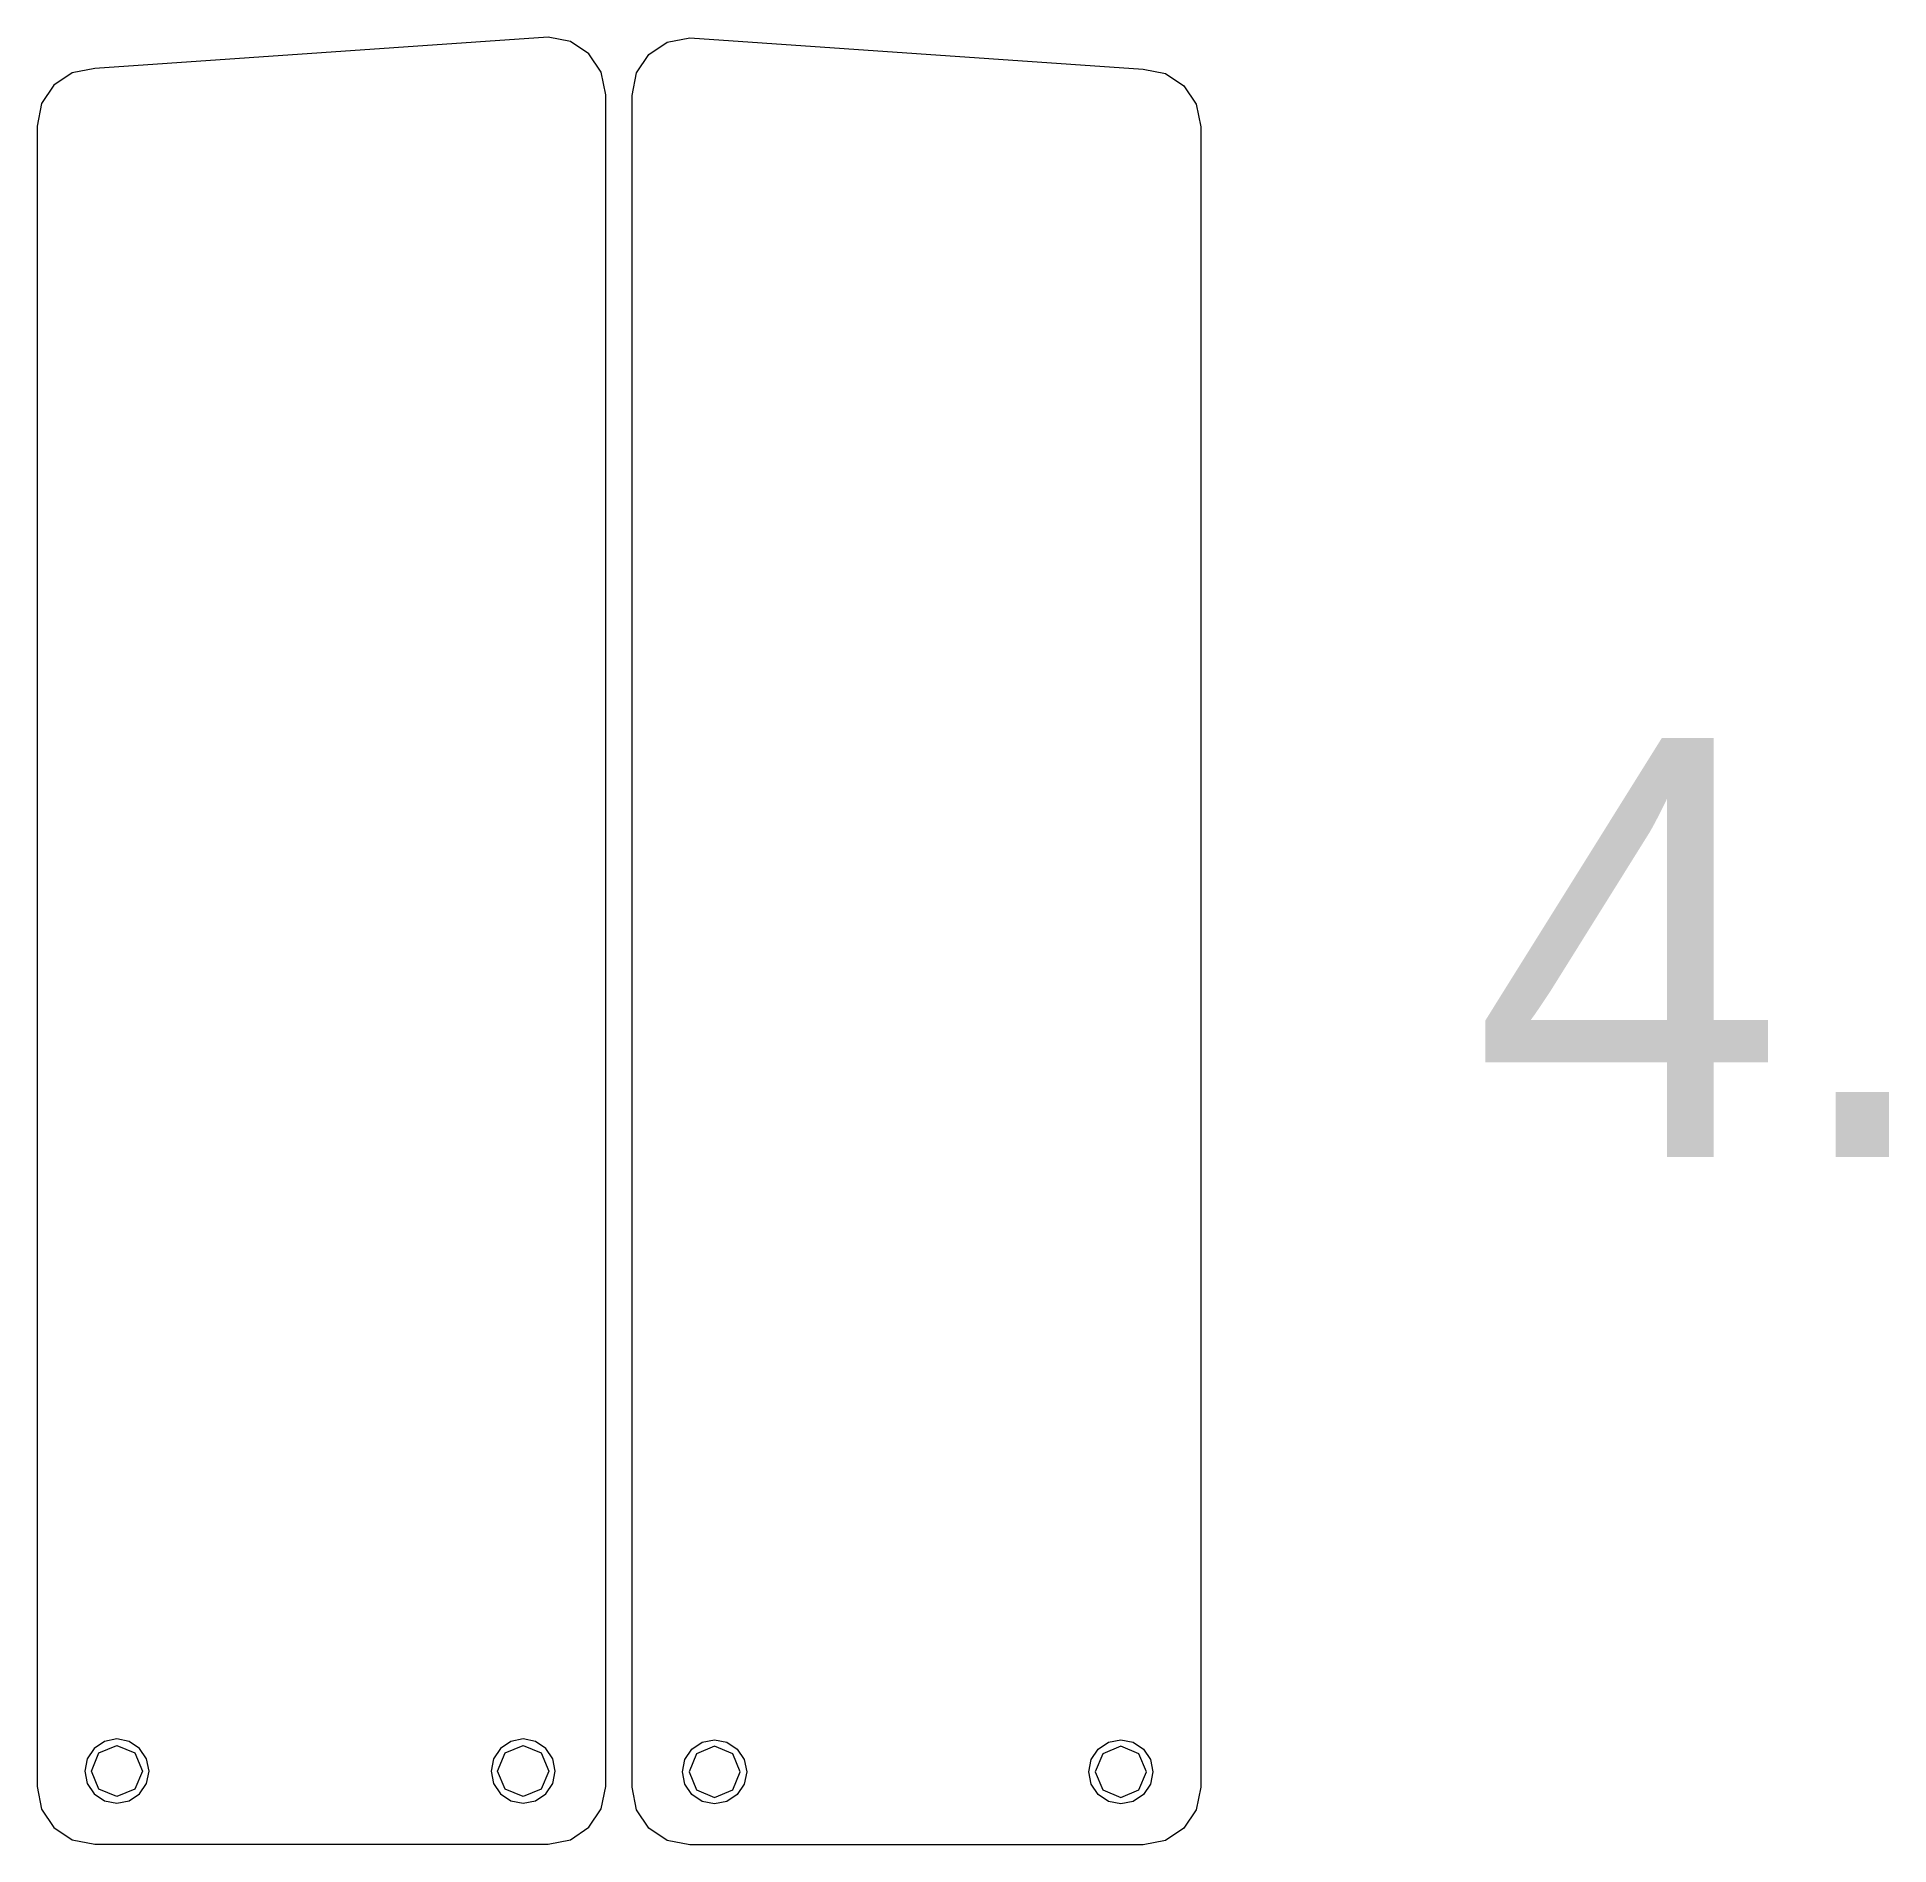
# Model space of a CAD drawing. Extents: x -227 to 340, y 12 to 493.
# Drawn here: x 166.2 to 236.9, y 424.4 to 493.4 of the extents above; entities that cross this region are included whole.
import ezdxf

# ---------------------------------------------------------------- set-up
doc = ezdxf.new("R2010")
doc.units = 0
doc.header["$MEASUREMENT"] = 0
doc.layers.get('0').update_dxf_attribs({"lineweight": 25, "true_color": 0xffffff})
doc.layers.add('Layer 1', color=7, linetype='BYLAYER', lineweight=5, true_color=0xffffff)
doc.styles.add('textstyle2', font='')
doc.styles.get('textstyle2').set_extended_font_data('Lexend Medium')

msp = doc.modelspace()

# ---------------------------------------------------------------- texts
at = {"insert": (220.96, 466.678), "char_height": 1, "attachment_point": 1, "style": 'textstyle2'}
msp.add_mtext('\\C7;\\H16;4.', dxfattribs=at)

# ---------------------------------------------------------------- linework, layer by layer
at = {"layer": 'Layer 1'}
for p, q in [((185.698, 493.419), (168.401, 492.224)), ((186.555, 493.247), (185.698, 493.419)), ((187.254, 492.776), (186.555, 493.247)), ((189.543, 492.747), (190.242, 493.218)), ((190.242, 493.218), (191.099, 493.391)), ((191.099, 493.391), (208.397, 492.195)), ((187.726, 492.077), (187.254, 492.776)), ((189.072, 492.048), (189.543, 492.747)), ((167.544, 492.051), (166.845, 491.58)), ((168.401, 492.224), (167.544, 492.051)), ((187.898, 491.22), (187.726, 492.077)), ((188.899, 491.191), (189.072, 492.048)), ((208.397, 492.195), (209.253, 492.022)), ((209.253, 492.022), (209.953, 491.551)), ((166.845, 491.58), (166.374, 490.88)), ((187.898, 426.668), (187.898, 491.22)), ((188.899, 426.639), (188.899, 491.191)), ((209.953, 491.551), (210.424, 490.852)), ((166.374, 490.88), (166.201, 490.024)), ((210.424, 490.852), (210.596, 489.995)), ((166.201, 490.024), (166.201, 426.66)), ((210.596, 489.995), (210.596, 426.632)), ((168.78, 428.385), (168.382, 428.119)), ((168.559, 427.942), (169.248, 428.228)), ((169.248, 428.478), (168.78, 428.385)), ((169.717, 428.385), (169.248, 428.478)), ((169.248, 428.478), (169.248, 428.478)), ((169.248, 428.228), (169.938, 427.942)), ((169.248, 428.228), (169.248, 428.228)), ((170.115, 428.119), (169.717, 428.385)), ((184.28, 428.385), (183.882, 428.119)), ((184.059, 427.942), (184.748, 428.228)), ((184.748, 428.478), (184.28, 428.385)), ((185.217, 428.385), (184.748, 428.478)), ((184.748, 428.478), (184.748, 428.478)), ((184.748, 428.228), (185.438, 427.942)), ((184.748, 428.228), (184.748, 428.228)), ((185.615, 428.119), (185.217, 428.385)), ((191.183, 428.091), (191.58, 428.356)), ((192.049, 428.199), (191.36, 427.914)), ((191.58, 428.356), (192.049, 428.449)), ((192.049, 428.449), (192.518, 428.356)), ((192.049, 428.449), (192.049, 428.449)), ((192.739, 427.914), (192.049, 428.199)), ((192.049, 428.199), (192.049, 428.199)), ((192.518, 428.356), (192.915, 428.091)), ((206.683, 428.091), (207.08, 428.356)), ((207.549, 428.199), (206.86, 427.914)), ((207.08, 428.356), (207.549, 428.449)), ((207.549, 428.449), (208.018, 428.356)), ((207.549, 428.449), (207.549, 428.449)), ((208.239, 427.914), (207.549, 428.199)), ((207.549, 428.199), (207.549, 428.199)), ((208.018, 428.356), (208.415, 428.091)), ((168.117, 427.722), (168.023, 427.253)), ((168.382, 428.119), (168.117, 427.722)), ((168.273, 427.253), (168.559, 427.942)), ((169.938, 427.942), (170.223, 427.253)), ((170.38, 427.722), (170.115, 428.119)), ((170.473, 427.253), (170.38, 427.722)), ((183.617, 427.722), (183.523, 427.253)), ((183.882, 428.119), (183.617, 427.722)), ((183.773, 427.253), (184.059, 427.942)), ((185.438, 427.942), (185.723, 427.253)), ((185.88, 427.722), (185.615, 428.119)), ((185.973, 427.253), (185.88, 427.722)), ((190.824, 427.224), (190.918, 427.693)), ((190.918, 427.693), (191.183, 428.091)), ((191.36, 427.914), (191.074, 427.224)), ((193.024, 427.224), (192.739, 427.914)), ((192.915, 428.091), (193.181, 427.693)), ((193.181, 427.693), (193.274, 427.224)), ((206.324, 427.224), (206.418, 427.693)), ((206.418, 427.693), (206.683, 428.091)), ((206.86, 427.914), (206.574, 427.224)), ((208.524, 427.224), (208.239, 427.914)), ((208.415, 428.091), (208.681, 427.693)), ((208.681, 427.693), (208.774, 427.224)), ((168.023, 427.253), (168.117, 426.784)), ((168.117, 426.784), (168.382, 426.387)), ((168.559, 426.563), (168.273, 427.253)), ((170.223, 427.253), (169.938, 426.563)), ((170.115, 426.387), (170.38, 426.784)), ((170.38, 426.784), (170.473, 427.253)), ((183.523, 427.253), (183.617, 426.784)), ((183.617, 426.784), (183.882, 426.387)), ((184.059, 426.563), (183.773, 427.253)), ((185.723, 427.253), (185.438, 426.563)), ((185.615, 426.387), (185.88, 426.784)), ((185.88, 426.784), (185.973, 427.253)), ((190.918, 426.756), (190.824, 427.224)), ((191.183, 426.358), (190.918, 426.756)), ((191.074, 427.224), (191.36, 426.535)), ((192.739, 426.535), (193.024, 427.224)), ((193.181, 426.756), (192.915, 426.358)), ((193.274, 427.224), (193.181, 426.756)), ((206.418, 426.756), (206.324, 427.224)), ((206.683, 426.358), (206.418, 426.756)), ((206.574, 427.224), (206.86, 426.535)), ((208.239, 426.535), (208.524, 427.224)), ((208.681, 426.756), (208.415, 426.358)), ((208.774, 427.224), (208.681, 426.756)), ((166.201, 426.66), (166.374, 425.804)), ((168.382, 426.387), (168.78, 426.121)), ((169.248, 426.278), (168.559, 426.563)), ((168.78, 426.121), (169.248, 426.028)), ((169.938, 426.563), (169.248, 426.278)), ((169.248, 426.028), (169.717, 426.121)), ((169.717, 426.121), (170.115, 426.387)), ((183.882, 426.387), (184.28, 426.121)), ((184.748, 426.278), (184.059, 426.563)), ((184.28, 426.121), (184.748, 426.028)), ((185.438, 426.563), (184.748, 426.278)), ((184.748, 426.028), (185.217, 426.121)), ((185.217, 426.121), (185.615, 426.387)), ((187.726, 425.807), (187.898, 426.668)), ((189.072, 425.779), (188.899, 426.639)), ((191.58, 426.093), (191.183, 426.358)), ((191.36, 426.535), (192.049, 426.249)), ((192.049, 425.999), (191.58, 426.093)), ((192.049, 426.249), (192.739, 426.535)), ((192.518, 426.093), (192.049, 425.999)), ((192.915, 426.358), (192.518, 426.093)), ((207.08, 426.093), (206.683, 426.358)), ((206.86, 426.535), (207.549, 426.249)), ((207.549, 425.999), (207.08, 426.093)), ((207.549, 426.249), (208.239, 426.535)), ((208.018, 426.093), (207.549, 425.999)), ((208.415, 426.358), (208.018, 426.093)), ((210.596, 426.632), (210.424, 425.775)), ((166.374, 425.804), (166.845, 425.105)), ((187.254, 425.106), (187.726, 425.807)), ((189.543, 425.077), (189.072, 425.779)), ((210.424, 425.775), (209.952, 425.076)), ((166.845, 425.105), (167.545, 424.634)), ((167.545, 424.634), (168.401, 424.461)), ((185.699, 424.461), (186.555, 424.634)), ((186.555, 424.634), (187.254, 425.106)), ((190.242, 424.605), (189.543, 425.077)), ((191.099, 424.432), (190.242, 424.605)), ((209.253, 424.605), (208.396, 424.433)), ((209.952, 425.076), (209.253, 424.605)), ((168.401, 424.461), (185.699, 424.461)), ((208.396, 424.433), (191.099, 424.432))]:
    msp.add_line(p, q, dxfattribs=at)

msp.set_redraw_order([(e.dxf.handle, doc.entitydb.next_handle()) for e in msp.query("TEXT MTEXT ATTDEF DIMENSION ARC_DIMENSION")])  # texts and dimensions are drawn at this point

doc.saveas('drawing.dxf')
